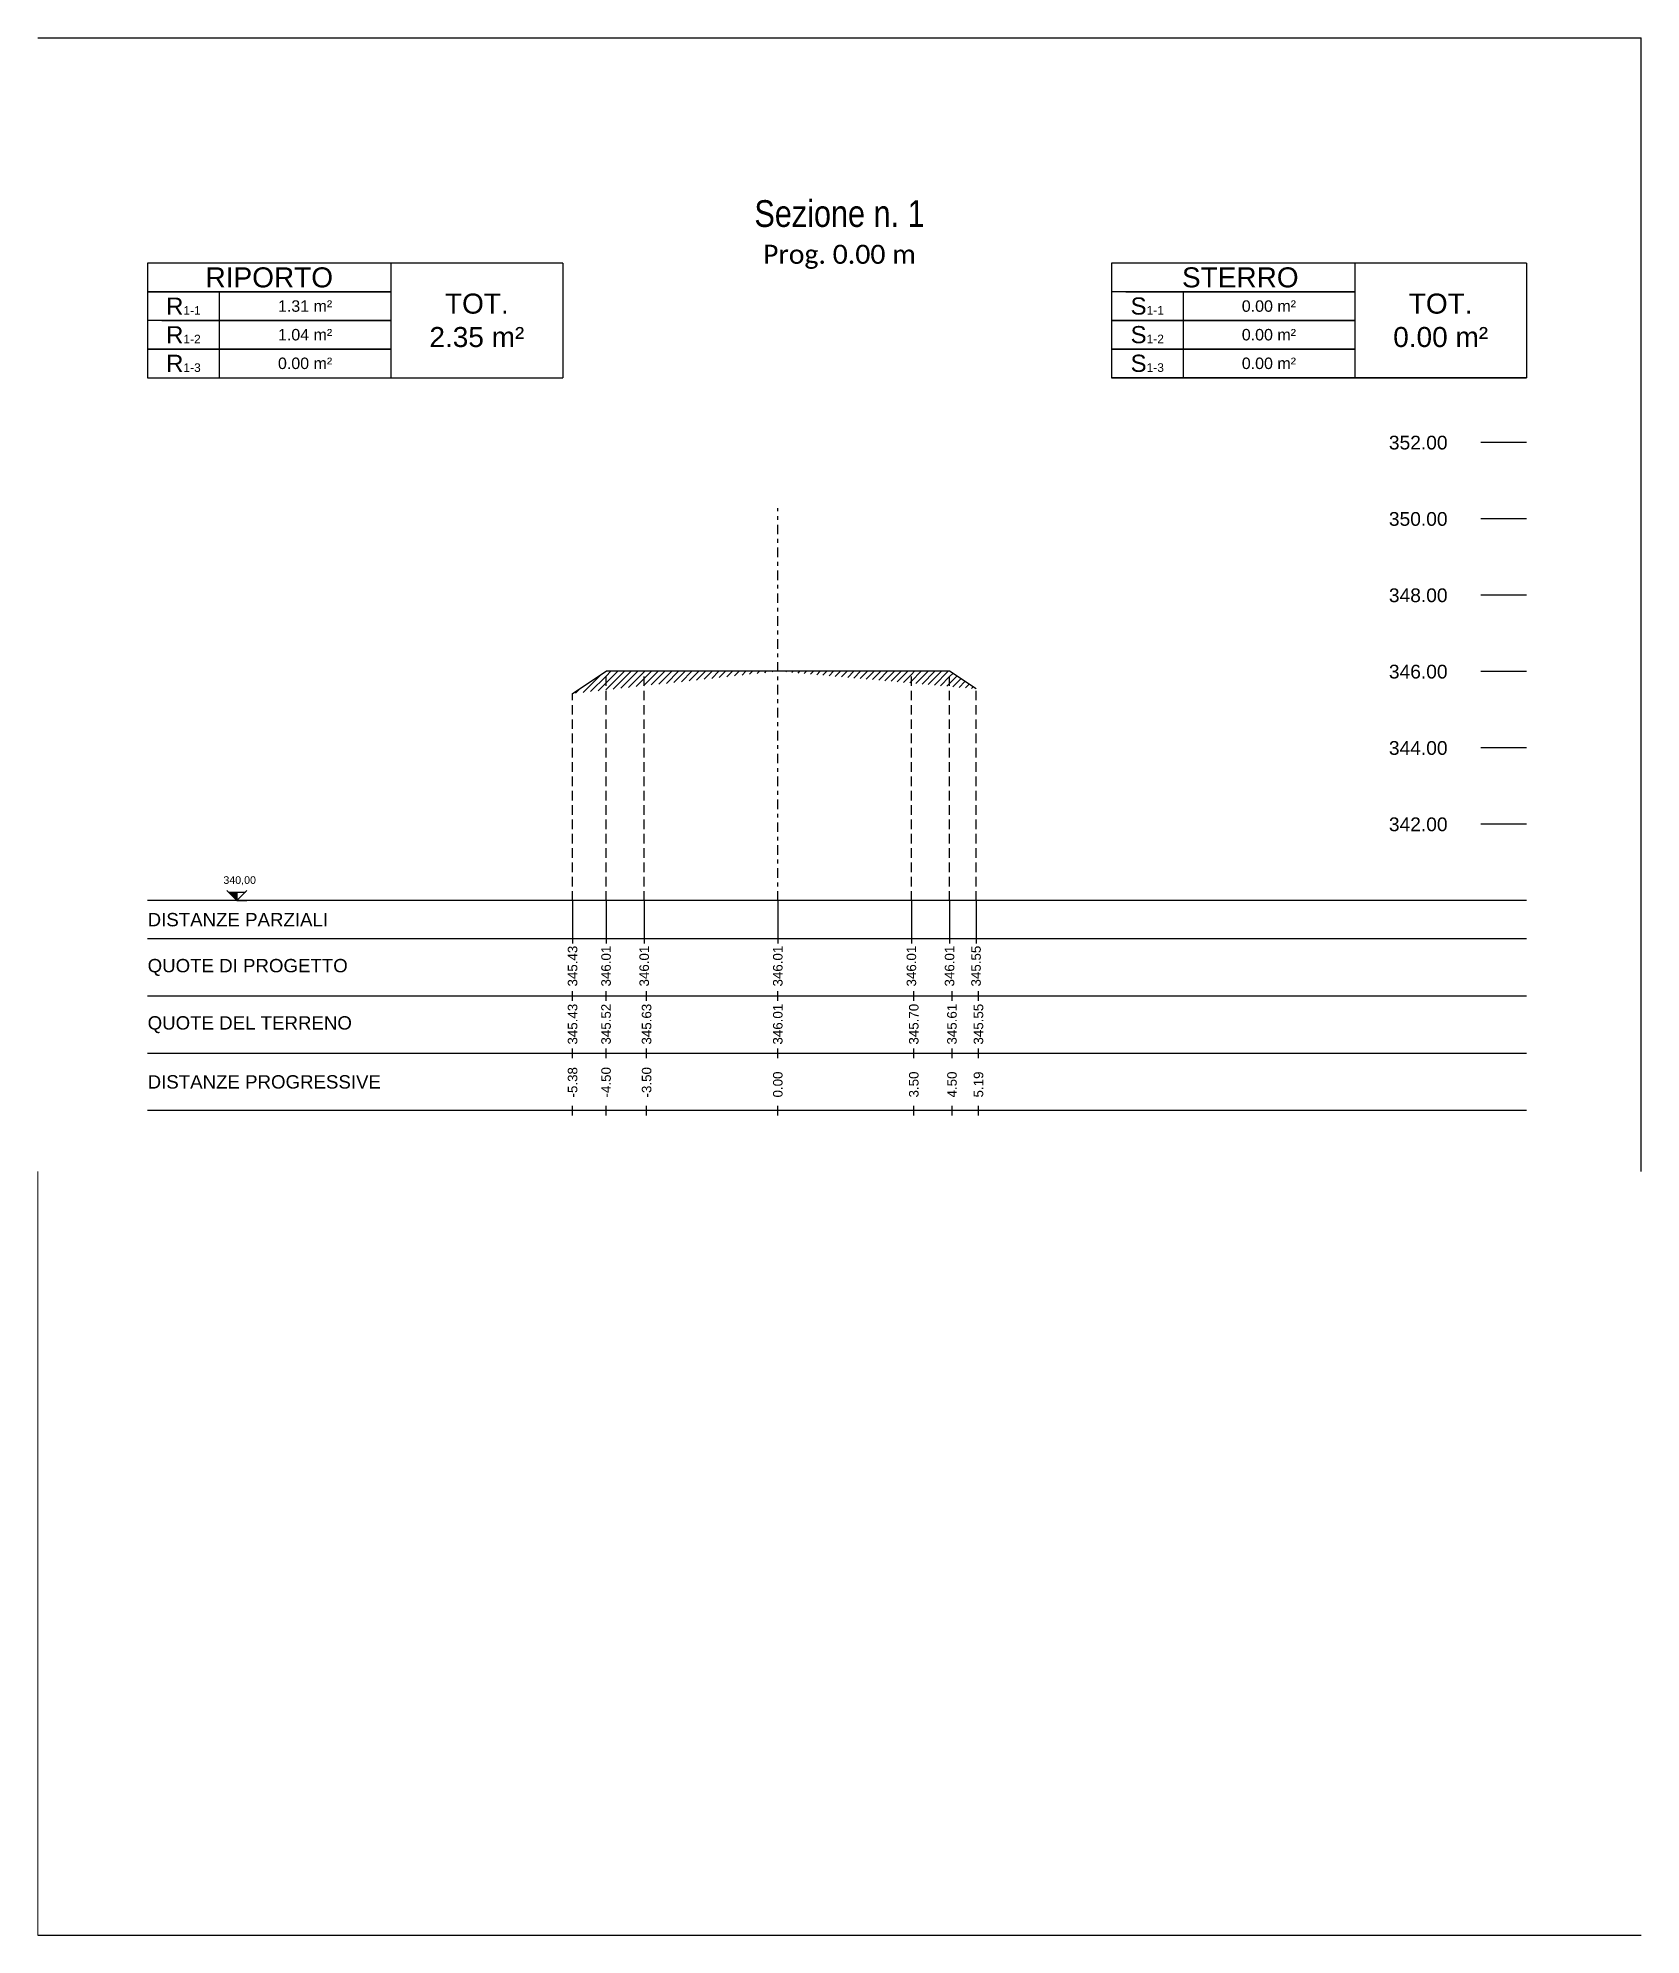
# Model space of a CAD drawing. Header units: metres. Extents: x -5614 to 709, y -2700 to 138.
# Drawn here: x -2524.57 to -2482.57, y -2501.48 to -2451.78 of the extents above; entities that cross this region are included whole.
import ezdxf
from ezdxf.enums import TextEntityAlignment as Align

# ---------------------------------------------------------------- set-up
doc = ezdxf.new("R2010")
doc.units = ezdxf.units.M
doc.linetypes.add('TRATTEGGIATA2', pattern=[0.375, 0.25, -0.125])
doc.linetypes.add('TRATTOPUNTO', pattern=[1, 0.5, -0.25, 0, -0.25])
doc.layers.add('QUOTE PICCHETTI', color=2, linetype='Continuous')
doc.layers.add('Rettifica', color=7, linetype='Continuous')
doc.styles.add('ARIAL', font='Arial.ttf')
doc.styles.add('Arial030', font='Arial.ttf', dxfattribs={"height": 0.3})
doc.styles.add('TECNICLITE', font='', dxfattribs={"height": 0.3})
doc.styles.get('TECNICLITE').set_extended_font_data('TechnicLite')
pattern_1 = [(45, (-2515805.2277, -4550846.52239), (-0.0883883476483, 0.0883883476483), [])]

msp = doc.modelspace()

# ---------------------------------------------------------------- texts
at = {"layer": 'QUOTE PICCHETTI', "color": 2, "insert": (-2503.571, -2456.929), "char_height": 0.7, "attachment_point": 5, "style": 'TECNICLITE'}
msp.add_mtext_dynamic_manual_height_columns('Sezione n. 1\\P{\\fCalibri|b0|i0|c0|p34;\\H0.71429x;Prog. 0.00 m}', width=17, gutter_width=50, heights=[0], dxfattribs=at)
at = {"layer": 'Rettifica', "color": 2, "linetype": 'Continuous', "style": 'Arial030'}
for s, p in [('352.00', (-2488.409, -2462.379)), ('350.00', (-2488.409, -2464.379)), ('348.00', (-2488.409, -2466.379)), ('346.00', (-2488.409, -2468.379)), ('344.00', (-2488.409, -2470.379)), ('342.00', (-2488.409, -2472.379))]:
    msp.add_text(s, height=0.36, dxfattribs=at).set_placement(p, align=Align.MIDDLE_CENTER)
at = {"layer": 'Rettifica', "linetype": 'Continuous', "attachment_point": 5, "style": 'ARIAL'}
for s, width, insert, char_height in [('{\\C2;RIPORTO}', 8, (-2518.51, -2458.054), 0.525), ('{\\C2;STERRO}', 8, (-2493.071, -2458.054), 0.525), ('{\\H1.5x;\\C2;R\\H0.5x;1-1}', 1, (-2520.76, -2458.804), 0.3), ('{\\C2;TOT.\\P2.35 m²}', 8, (-2513.072, -2459.179), 0.525), ('{\\H1.5x;\\C2;S\\H0.5x;1-1}', 1, (-2495.508, -2458.804), 0.3), ('{\\C2;TOT.\\P0.00 m²}', 8, (-2487.821, -2459.179), 0.525), ('{\\H1.5x;\\C2;R\\H0.5x;1-2}', 1, (-2520.76, -2459.554), 0.3), ('{\\H1.5x;\\C2;S\\H0.5x;1-2}', 1, (-2495.508, -2459.554), 0.3), ('{\\H1.5x;\\C2;R\\H0.5x;1-3}', 1, (-2520.76, -2460.304), 0.3), ('{\\H1.5x;\\C2;S\\H0.5x;1-3}', 1, (-2495.508, -2460.304), 0.3)]:
    msp.add_mtext_dynamic_manual_height_columns(s, width=width, gutter_width=1, heights=[0], dxfattribs=dict(at, insert=insert, char_height=char_height))
at = {"layer": 'Rettifica', "color": 2, "linetype": 'Continuous', "style": 'ARIAL'}
for s, width, insert, char_height, attachment_point in [('1.31 m²', 7, (-2517.572, -2458.804), 0.3, 5), ('0.00 m²', 7, (-2492.321, -2458.804), 0.3, 5), ('1.04 m²', 7, (-2517.572, -2459.554), 0.3, 5), ('0.00 m²', 7, (-2492.321, -2459.554), 0.3, 5), ('0.00 m²', 7, (-2517.572, -2460.304), 0.3, 5), ('0.00 m²', 7, (-2492.321, -2460.304), 0.3, 5), ('340,00', 8.04298, (-2519.713, -2473.858), 0.2, 4), ('DISTANZE PARZIALI', 8.29024, (-2521.697, -2474.879), 0.35, 4), ('QUOTE DI PROGETTO', 8.29024, (-2521.697, -2476.129), 0.35, 4), ('QUOTE DEL TERRENO', 8.29024, (-2521.697, -2477.629), 0.35, 4), ('DISTANZE PROGRESSIVE', 8.29024, (-2521.697, -2479.129), 0.35, 4)]:
    msp.add_mtext_dynamic_manual_height_columns(s, width=width, gutter_width=1, heights=[0], dxfattribs=dict(at, insert=insert, char_height=char_height, attachment_point=attachment_point))
at = {"layer": 'Rettifica', "color": 2, "linetype": 'Continuous', "char_height": 0.25, "attachment_point": 4, "rotation": 90, "style": 'ARIAL'}
for s, width, insert in [('345.43', 1.62432, (-2510.562, -2476.628)), ('346.01', 1.62432, (-2509.686, -2476.628)), ('346.01', 1.62432, (-2508.686, -2476.628)), ('346.01', 1.62432, (-2505.186, -2476.628)), ('346.01', 1.62432, (-2501.686, -2476.628)), ('346.01', 1.62432, (-2500.686, -2476.628)), ('345.55', 1.62432, (-2499.993, -2476.628)), ('345.43', 1.62432, (-2510.562, -2478.149)), ('345.52', 1.62432, (-2509.686, -2478.149)), ('345.63', 1.62432, (-2508.623, -2478.149)), ('346.01', 1.62432, (-2505.186, -2478.149)), ('345.70', 1.62432, (-2501.623, -2478.149)), ('345.61', 1.62432, (-2500.623, -2478.149)), ('345.55', 1.62432, (-2499.929, -2478.149)), ('-5.38', 1.5, (-2510.562, -2479.535)), ('-4.50', 1.5, (-2509.686, -2479.535)), ('-3.50', 1.5, (-2508.623, -2479.535)), ('0.00', 1.5, (-2505.186, -2479.535)), ('3.50', 1.5, (-2501.623, -2479.535)), ('4.50', 1.5, (-2500.623, -2479.535)), ('5.19', 1.5, (-2499.929, -2479.535))]:
    msp.add_mtext_dynamic_manual_height_columns(s, width=width, gutter_width=1, heights=[0], dxfattribs=dict(at, insert=insert))

# ---------------------------------------------------------------- blocks, each defined once
blk = doc.blocks.new('FR-QUOTA')
at = {"color": 0}
for p, q in [((0, 0), (-35, 35)), ((-30, 30), (30, 30)), ((0, 0), (35, 35)), ((0, 30), (0, 0)), ((0, 0), (-35, 0)), ((0, 0), (35, 0))]:
    blk.add_line(p, q, dxfattribs=at)
blk.add_solid([(-30, 30), (0, 0), (0, 30)], dxfattribs=at)

# ---------------------------------------------------------------- hatches: boundary and pattern name
h = msp.add_hatch()
h.set_pattern_fill('ANSI31', color=4)
h.set_pattern_definition(pattern_1)
h.paths.add_polyline_path([(-2509.686, -2468.369), (-2510.562, -2468.952), (-2509.686, -2468.857)])
h = msp.add_hatch()
h.set_pattern_fill('ANSI31', color=4)
h.set_pattern_definition(pattern_1)
h.paths.add_polyline_path([(-2508.686, -2468.369), (-2509.686, -2468.369), (-2509.686, -2468.857), (-2508.686, -2468.749)])
h = msp.add_hatch()
h.set_pattern_fill('ANSI31', color=4)
h.set_pattern_definition(pattern_1)
h.paths.add_polyline_path([(-2505.186, -2468.369), (-2508.686, -2468.369), (-2508.686, -2468.749)])
h = msp.add_hatch()
h.set_pattern_fill('ANSI31', color=4)
h.set_pattern_definition(pattern_1)
h.paths.add_polyline_path([(-2501.686, -2468.369), (-2505.186, -2468.369), (-2501.686, -2468.68)])
h = msp.add_hatch()
h.set_pattern_fill('ANSI31', color=4)
h.set_pattern_definition(pattern_1)
h.paths.add_polyline_path([(-2500.686, -2468.769), (-2500.686, -2468.369), (-2501.686, -2468.369), (-2501.686, -2468.68)])
h = msp.add_hatch()
h.set_pattern_fill('ANSI31', color=4)
h.set_pattern_definition(pattern_1)
h.paths.add_polyline_path([(-2500.686, -2468.369), (-2500.686, -2468.769), (-2499.993, -2468.831)])

# ---------------------------------------------------------------- linework, layer by layer
at = {"color": 2, "linetype": 'Continuous'}
for p, q in [((-2485.571, -2462.379), (-2486.771, -2462.379)), ((-2485.571, -2464.379), (-2486.771, -2464.379)), ((-2485.571, -2466.379), (-2486.771, -2466.379)), ((-2485.571, -2468.379), (-2486.771, -2468.379)), ((-2485.571, -2470.379), (-2486.771, -2470.379)), ((-2485.571, -2472.379), (-2486.771, -2472.379))]:
    msp.add_line(p, q, dxfattribs=at)
at = {"layer": 'QUOTE PICCHETTI', "color": 2}
for p, q in [((-2524.571, -2451.778), (-2482.571, -2451.778)), ((-2482.571, -2481.478), (-2482.571, -2451.778)), ((-2524.571, -2501.478), (-2482.571, -2501.478))]:
    msp.add_line(p, q, dxfattribs=at)
at = {"layer": 'QUOTE PICCHETTI', "color": 3, "linetype": 'TRATTOPUNTO', "ltscale": 0.5}
msp.add_line((-2505.186, -2474.379), (-2505.186, -2464.099), dxfattribs=at)
at = {"layer": 'QUOTE PICCHETTI', "color": 1, "linetype": 'TRATTEGGIATA2'}
for p, q in [((-2509.686, -2474.379), (-2509.686, -2468.369)), ((-2508.686, -2474.379), (-2508.686, -2468.369)), ((-2501.686, -2474.379), (-2501.686, -2468.369)), ((-2500.686, -2474.379), (-2500.686, -2468.369)), ((-2510.562, -2474.379), (-2510.562, -2468.952)), ((-2499.993, -2474.379), (-2499.993, -2468.831))]:
    msp.add_line(p, q, dxfattribs=at)
at = {"layer": 'QUOTE PICCHETTI', "color": 1}
for p, q in [((-2510.562, -2474.379), (-2510.562, -2475.504)), ((-2509.686, -2474.379), (-2509.686, -2475.504)), ((-2508.686, -2474.379), (-2508.686, -2475.504)), ((-2505.186, -2474.379), (-2505.186, -2475.504)), ((-2501.686, -2474.379), (-2501.686, -2475.504)), ((-2500.686, -2474.379), (-2500.686, -2475.504)), ((-2499.993, -2474.379), (-2499.993, -2475.504)), ((-2510.562, -2477.004), (-2510.562, -2476.754)), ((-2509.686, -2477.004), (-2509.686, -2476.754)), ((-2508.623, -2477.004), (-2508.623, -2476.754)), ((-2505.186, -2477.004), (-2505.186, -2476.754)), ((-2501.623, -2477.004), (-2501.623, -2476.754)), ((-2500.623, -2477.004), (-2500.623, -2476.754)), ((-2499.929, -2477.004), (-2499.929, -2476.754)), ((-2510.562, -2478.504), (-2510.562, -2478.254)), ((-2509.686, -2478.504), (-2509.686, -2478.254)), ((-2508.623, -2478.504), (-2508.623, -2478.254)), ((-2505.186, -2478.504), (-2505.186, -2478.254)), ((-2501.623, -2478.504), (-2501.623, -2478.254)), ((-2500.623, -2478.504), (-2500.623, -2478.254)), ((-2499.929, -2478.504), (-2499.929, -2478.254)), ((-2510.562, -2480.004), (-2510.562, -2479.754)), ((-2509.686, -2480.004), (-2509.686, -2479.754)), ((-2508.623, -2480.004), (-2508.623, -2479.754)), ((-2505.186, -2480.004), (-2505.186, -2479.754)), ((-2501.623, -2480.004), (-2501.623, -2479.754)), ((-2500.623, -2480.004), (-2500.623, -2479.754)), ((-2499.929, -2480.004), (-2499.929, -2479.754))]:
    msp.add_line(p, q, dxfattribs=at)
at = {"layer": 'Rettifica', "color": 1, "linetype": 'Continuous'}
for p, q in [((-2510.822, -2457.679), (-2521.697, -2457.679)), ((-2521.697, -2457.679), (-2521.697, -2458.429)), ((-2515.322, -2457.679), (-2515.322, -2458.429)), ((-2510.822, -2457.679), (-2510.822, -2460.679)), ((-2485.571, -2457.679), (-2496.446, -2457.679)), ((-2496.446, -2457.679), (-2496.446, -2458.429)), ((-2490.071, -2457.679), (-2490.071, -2458.429)), ((-2485.571, -2457.679), (-2485.571, -2460.679)), ((-2521.697, -2458.429), (-2515.322, -2458.429)), ((-2515.322, -2458.429), (-2521.697, -2458.429)), ((-2521.697, -2458.429), (-2521.697, -2459.179)), ((-2519.822, -2458.429), (-2519.822, -2460.679)), ((-2515.322, -2458.429), (-2515.322, -2460.679)), ((-2490.071, -2458.429), (-2496.446, -2458.429)), ((-2496.446, -2458.429), (-2496.446, -2459.179)), ((-2496.071, -2458.429), (-2490.071, -2458.429)), ((-2494.571, -2458.429), (-2494.571, -2460.679)), ((-2490.071, -2458.429), (-2490.071, -2460.679)), ((-2515.322, -2459.179), (-2521.697, -2459.179)), ((-2521.697, -2459.179), (-2521.697, -2459.929)), ((-2521.322, -2459.179), (-2515.322, -2459.179)), ((-2496.446, -2459.179), (-2490.071, -2459.179)), ((-2490.071, -2459.179), (-2496.446, -2459.179)), ((-2496.446, -2459.179), (-2496.446, -2459.929)), ((-2521.697, -2459.929), (-2515.322, -2459.929)), ((-2515.322, -2459.929), (-2521.697, -2459.929)), ((-2521.697, -2459.929), (-2521.697, -2460.679)), ((-2496.446, -2459.929), (-2490.071, -2459.929)), ((-2490.071, -2459.929), (-2496.446, -2459.929)), ((-2496.446, -2459.929), (-2496.446, -2460.679)), ((-2521.697, -2460.679), (-2510.822, -2460.679)), ((-2496.446, -2460.679), (-2485.571, -2460.679)), ((-2485.571, -2460.679), (-2496.446, -2460.679)), ((-2485.571, -2474.379), (-2521.697, -2474.379)), ((-2485.571, -2475.379), (-2521.697, -2475.379)), ((-2485.571, -2476.879), (-2521.697, -2476.879)), ((-2485.571, -2478.379), (-2521.697, -2478.379)), ((-2485.571, -2479.879), (-2521.697, -2479.879))]:
    msp.add_line(p, q, dxfattribs=at)
at = {"layer": 'Rettifica', "color": 7, "linetype": 'Continuous'}
for p, q in [((-2510.562, -2468.952), (-2509.686, -2468.369)), ((-2499.993, -2468.831), (-2500.686, -2468.369))]:
    msp.add_line(p, q, dxfattribs=at)
at = {"layer": 'Rettifica', "color": 5, "linetype": 'Continuous'}
msp.add_line((-2500.686, -2468.369), (-2509.686, -2468.369), dxfattribs=at)
at = {"layer": 'Rettifica', "linetype": 'Continuous', "lineweight": 0}
msp.add_line((-2524.571, -2481.478), (-2524.571, -2501.478), dxfattribs=at)

# ---------------------------------------------------------------- block references
at = {"layer": 'Rettifica', "color": 1, "linetype": 'Continuous', "xscale": 0.007500000000000001, "yscale": 0.007500000000000001, "zscale": 0.007500000000000001}
msp.add_blockref('FR-QUOTA', (-2519.357, -2474.379), dxfattribs=at)

msp.set_redraw_order([(e.dxf.handle, doc.entitydb.next_handle()) for e in msp.query("TEXT MTEXT ATTDEF DIMENSION ARC_DIMENSION")])  # texts and dimensions are drawn at this point

doc.saveas('drawing.dxf')
